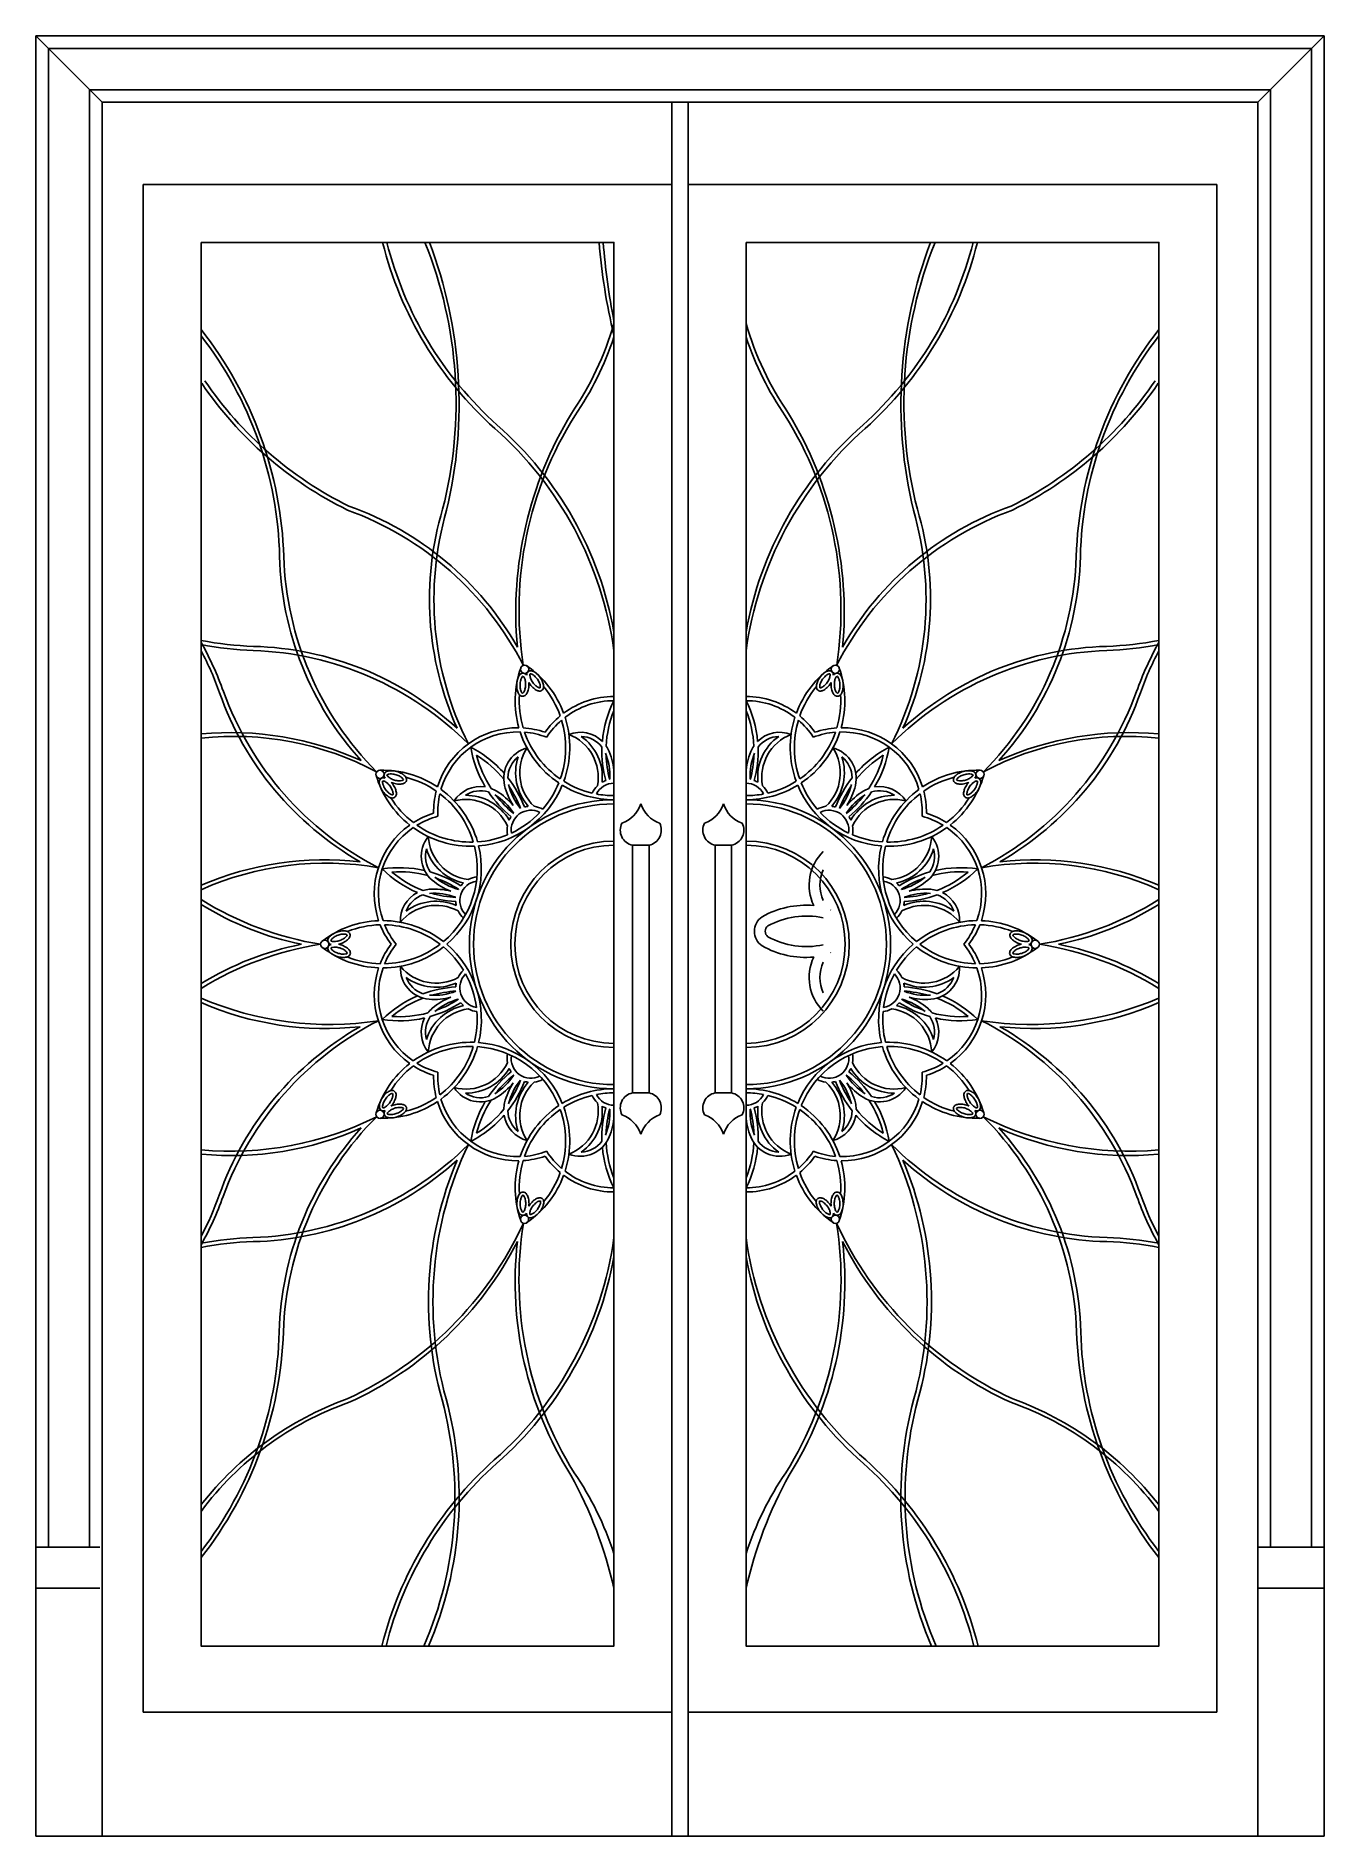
# Model space of a CAD drawing. Header units: metres. Extents: x -2354 to -794, y -1 to 2179.
import ezdxf

# ---------------------------------------------------------------- set-up
doc = ezdxf.new("R2010")
doc.units = ezdxf.units.M
for name, color, linetype in [('2', 2, 'Continuous'), ('3', 3, 'Continuous'), ('4', 4, 'Continuous'), ('7', 7, 'Continuous')]:
    doc.layers.add(name, color=color, linetype=linetype)

msp = doc.modelspace()

# ---------------------------------------------------------------- linework, layer by layer
at = {"layer": '2'}
msp.add_line((-2354.41, -0.96), (-794.41, -0.96), dxfattribs=at)
at = {"layer": '3'}
for p, q in [((-2274.41, 2099.04), (-2354.41, 2179.04)), ((-794.41, 2179.04), (-874.41, 2099.04)), ((-2354.41, 349.04), (-2276.91, 349.04)), ((-874.41, 349.04), (-794.41, 349.04))]:
    msp.add_line(p, q, dxfattribs=at)
for points in [[(-2339.41, 349.04), (-2339.41, 2164.04), (-809.41, 2164.04), (-809.41, 349.04)], [(-2289.41, 349.04), (-2289.41, 2114.04), (-859.41, 2114.04), (-859.41, 349.04)], [(-1392.15, 1120.8), (-1391.62, 1120.37)], [(-1392.15, 1068.61), (-1391.62, 1069.04)]]:
    msp.add_lwpolyline(points, dxfattribs=at)
for points in [[(-1934.62, 1929.04, 0.15), (-1798.77, 1703.87, -0.18), (-1654.47, 1434.26)], [(-1654.45, 1457.56, 0.17), (-1795.7, 1707.82, -0.15), (-1929.42, 1929.04)], [(-1883.36, 1929.04, -0.16), (-1861.88, 1606.06, 0.18), (-1844.43, 1340.61)], [(-1877.84, 1929.04, -0.15), (-1857.08, 1604.66, 0.19), (-1830.75, 1321.75)], [(-1672.38, 1929.04, 0.04), (-1654.41, 1816.76)], [(-1654.41, 1833.88, -0.03), (-1667.36, 1929.04)], [(-1494.37, 1457.56, -0.17), (-1353.12, 1707.82, 0.15), (-1219.41, 1929.04)], [(-1214.2, 1929.04, -0.15), (-1350.06, 1703.87, 0.18), (-1494.35, 1434.26)], [(-1270.99, 1929.04, 0.15), (-1291.74, 1604.66, -0.19), (-1318.08, 1321.75)], [(-1265.47, 1929.04, 0.16), (-1286.94, 1606.06, -0.18), (-1304.4, 1340.61)], [(-2154.41, 1823.44, -0.16), (-2054.3, 1548.71, 0.19), (-1941.83, 1287.79)], [(-2154.41, 1815.91, -0.16), (-2059.3, 1548.57, 0.18), (-1960.67, 1301.5)], [(-1654.41, 1830.9, -0.08), (-1705.99, 1721.88, 0.16), (-1771.42, 1439.02)], [(-1654.41, 1814.26, -0.07), (-1701.86, 1719.06, 0.18), (-1764.24, 1416.86)], [(-1494.41, 1830.9, 0.08), (-1442.84, 1721.88, -0.16), (-1377.41, 1439.02)], [(-1494.41, 1814.26, 0.07), (-1446.97, 1719.06, -0.18), (-1384.59, 1416.86)], [(-994.41, 1823.44, 0.16), (-1094.53, 1548.71, -0.19), (-1207, 1287.79)], [(-994.41, 1815.91, 0.16), (-1089.53, 1548.57, -0.18), (-1188.16, 1301.5)], [(-2153.72, 1758.41, 0.13), (-1977.06, 1604.9, -0.19), (-1764.24, 1416.86)], [(-1771.42, 1439.02, 0.18), (-1975.37, 1609.61, -0.13), (-2149.77, 1761.47)], [(-995.1, 1758.41, -0.13), (-1171.77, 1604.9, 0.19), (-1384.59, 1416.86)], [(-1377.41, 1439.02, -0.18), (-1173.46, 1609.61, 0.13), (-999.06, 1761.47)], [(-1844.43, 1340.61, 0.18), (-2091.11, 1439.82, -0.04), (-2154.41, 1447.05)], [(-2154.41, 1444.64, -0.04), (-2127.33, 1385.15, 0.19), (-1939.73, 1171.75)], [(-2154.41, 1441.95, 0.04), (-2091.26, 1434.82, -0.19), (-1830.75, 1321.75)], [(-994.41, 1441.95, -0.04), (-1057.57, 1434.82, 0.19), (-1318.08, 1321.75)], [(-1304.4, 1340.61, -0.18), (-1057.72, 1439.82, 0.04), (-994.41, 1447.05)], [(-994.41, 1444.64, 0.04), (-1021.5, 1385.15, -0.19), (-1209.1, 1171.75)], [(-2154.41, 1434.2, -0.04), (-2132.03, 1383.46, 0.18), (-1961.88, 1178.96)], [(-994.41, 1434.2, 0.04), (-1016.79, 1383.46, -0.18), (-1186.94, 1178.96)], [(-1960.67, 1301.5, 0.13), (-2154.41, 1333.76)], [(-2154.41, 1328.67, -0.15), (-1941.83, 1287.79)], [(-994.41, 1328.67, 0.15), (-1207, 1287.79)], [(-1188.16, 1301.5, -0.13), (-994.41, 1333.76)], [(-1654.41, 1254.04, 1), (-1654.41, 904.04)], [(-1654.41, 1249.04, 1), (-1654.41, 909.04)], [(-1494.41, 1254.04, -1), (-1494.41, 904.04)], [(-1494.41, 1249.04, -1), (-1494.41, 909.04)], [(-1654.41, 1204.04, 1), (-1654.41, 954.04)], [(-1654.41, 1199.04, 1), (-1654.41, 959.04)], [(-1494.41, 1204.04, -1), (-1494.41, 954.04)], [(-1494.41, 1199.04, -1), (-1494.41, 959.04)], [(-1961.88, 1178.96, 0.13), (-2154.41, 1150.51)], [(-2154.41, 1145, -0.15), (-1939.73, 1171.75)], [(-1400.88, 998.03, -0.32), (-1412.47, 1063.48, -0.15), (-1475, 1077.03, -0.53), (-1475, 1112.38, -0.15), (-1412.47, 1125.93, -0.32), (-1400.88, 1191.38)], [(-994.41, 1145, 0.15), (-1209.1, 1171.75)], [(-1186.94, 1178.96, -0.13), (-994.41, 1150.51)], [(-1400.88, 1169.28, 0.22), (-1400.88, 1132.04)], [(-2154.41, 1133.15, 0.1), (-2009.63, 1078.98)], [(-2154.41, 1127.34, 0.09), (-2032.93, 1079)], [(-1400.88, 1078.39, -0.18), (-1467.98, 1088.12, -0.49), (-1467.98, 1101.3, -0.18), (-1400.88, 1111.02)], [(-994.41, 1133.15, -0.1), (-1139.19, 1078.98)], [(-994.41, 1127.34, -0.09), (-1115.89, 1079)], [(-2032.93, 1079, 0.09), (-2154.41, 1031.35)], [(-2154.41, 1025.56, -0.1), (-2009.63, 1078.98)], [(-994.41, 1025.56, 0.1), (-1139.19, 1078.98)], [(-1115.89, 1079, -0.09), (-994.41, 1031.35)], [(-1400.88, 1020.13, -0.22), (-1400.88, 1057.37)], [(-2154.41, 1013.85, 0.14), (-1939.73, 986.35)], [(-2154.41, 1008.34, 0.13), (-1961.9, 979.17)], [(-994.41, 1013.85, -0.14), (-1209.09, 986.35)], [(-994.41, 1008.34, -0.13), (-1186.93, 979.17)], [(-2154.41, 715.07, 0.04), (-2127.78, 773.53, -0.19), (-1939.73, 986.35)], [(-994.41, 715.07, -0.04), (-1021.05, 773.53, 0.19), (-1209.09, 986.35)], [(-1961.9, 979.17, 0.18), (-2132.48, 775.22, -0.04), (-2154.41, 725.53)], [(-1186.93, 979.17, -0.18), (-1016.34, 775.22, 0.04), (-994.41, 725.53)], [(-2154.41, 336.2, 0.16), (-2054.84, 609.69, -0.19), (-1941.76, 870.2)], [(-2154.41, 830.01, 0.14), (-1941.76, 870.2)], [(-1960.62, 856.52, 0.18), (-2059.83, 609.84, -0.16), (-2154.41, 343.75)], [(-2154.41, 824.94, 0.13), (-1960.62, 856.52)], [(-994.41, 336.2, -0.16), (-1093.99, 609.69, 0.19), (-1207.07, 870.2)], [(-994.41, 830.01, -0.14), (-1207.07, 870.2)], [(-1188.21, 856.52, -0.18), (-1088.99, 609.84, 0.16), (-994.41, 343.75)], [(-994.41, 824.94, -0.13), (-1188.21, 856.52)], [(-2154.41, 716.91, -0.04), (-2091.66, 723.86, 0.19), (-1830.74, 836.33)], [(-1879.11, 229.04, 0.17), (-1857.78, 528.62, -0.18), (-1830.74, 836.33)], [(-1269.72, 229.04, -0.17), (-1291.05, 528.62, 0.18), (-1318.09, 836.33)], [(-994.41, 716.91, 0.04), (-1057.16, 723.86, -0.19), (-1318.09, 836.33)], [(-2154.41, 711.82, -0.04), (-2091.52, 718.86, 0.18), (-1844.45, 817.49)], [(-1844.45, 817.49, 0.17), (-1862.58, 527.22, -0.17), (-1884.64, 229.04)], [(-1304.38, 817.49, -0.17), (-1286.25, 527.22, 0.17), (-1264.19, 229.04)], [(-994.41, 711.82, 0.04), (-1057.31, 718.86, -0.18), (-1304.38, 817.49)], [(-2154.41, 400.39, -0.14), (-1977.53, 528.59, 0.18), (-1764.13, 741.19)], [(-1935.68, 229.04, -0.15), (-1799.34, 454.46, 0.18), (-1654.35, 723.82)], [(-1654.41, 341.32, 0.07), (-1702.48, 438.96, -0.18), (-1764.13, 741.19)], [(-1213.15, 229.04, 0.15), (-1349.49, 454.46, -0.18), (-1494.47, 723.82)], [(-1494.41, 341.32, -0.07), (-1446.34, 438.96, 0.18), (-1384.7, 741.19)], [(-994.41, 400.39, 0.14), (-1171.3, 528.59, -0.18), (-1384.7, 741.19)], [(-2154.41, 392.14, -0.15), (-1975.84, 523.88, 0.17), (-1771.35, 719.03)], [(-1930.47, 229.04, -0.15), (-1796.28, 450.5, 0.17), (-1654.37, 700.52)], [(-1771.35, 719.03, 0.17), (-1706.62, 436.15, -0.07), (-1654.41, 299.2)], [(-1218.36, 229.04, 0.15), (-1352.54, 450.5, -0.17), (-1494.45, 700.52)], [(-1377.48, 719.03, -0.17), (-1442.21, 436.15, 0.07), (-1494.41, 299.2)], [(-994.41, 392.14, 0.15), (-1172.98, 523.88, -0.17), (-1377.48, 719.03)], [(-1654.41, 500.94), (-1654.41, 500.94, -4.59)]]:
    msp.add_lwpolyline(points, format="xyb", dxfattribs=at)
for centre in [(-1762.57, 1412.14), (-1386.26, 1412.14), (-1937.79, 1284.84), (-1211.04, 1284.84), (-2004.63, 1078.97), (-1144.19, 1078.97), (-1937.7, 873.13), (-1211.12, 873.13), (-1762.71, 745.98), (-1386.12, 745.98)]:
    msp.add_circle(centre, 5, dxfattribs=at)
for centre, radius, start, end in [((-1654.41, 1373.74), 119.7, 160.56, 195.75), ((-1745.06, 1392.8), 27.07, 164.85, 178.35), ((-1754.72, 1395.41), 17.06, 148.26, 164.85), ((-1760.75, 1399.14), 9.97, 138.85, 148.26), ((-1764.49, 1402.41), 5, 29.56, 138.85), ((-1745.06, 1392.8), 23.11, 164.85, 178.35), ((-1754.72, 1395.41), 13.1, 148.26, 164.85), ((-1760.75, 1399.14), 6.01, 128, 148.26), ((-1768.42, 1399.36), 6.01, 28.44, 48.7), ((-1774.65, 1395.99), 13.1, 11.85, 28.44), ((-1784.45, 1393.93), 23.11, 358.35, 11.85), ((-1755.17, 1405.38), 5, 75.06, 185.78), ((-1827.63, 1317.45), 119.7, 20.25, 55.44), ((-1733.88, 1409.48), 27.07, 209.34, 215.56), ((-1784.45, 1393.93), 27.07, 358.35, 4.84), ((-1750.21, 1405.04), 6.01, 165.21, 185.47), ((-1743.15, 1405.72), 13.1, 185.47, 202.07), ((-1756.45, 1400.58), 6.01, 65.65, 85.91), ((-1733.88, 1409.48), 23.11, 202.07, 215.56), ((-1759.37, 1394.12), 13.1, 49.06, 65.65), ((-1756.45, 1400.58), 9.97, 65.65, 75.06), ((-1733.88, 1409.48), 23.11, 215.56, 229.06), ((-1759.37, 1394.12), 17.06, 49.06, 65.65), ((-1765.93, 1386.56), 23.11, 35.56, 49.06), ((-1765.93, 1386.56), 27.07, 35.56, 49.06), ((-1765.93, 1386.56), 23.11, 22.07, 35.56), ((-1756.65, 1390.32), 13.1, 5.47, 22.07), ((-1765.93, 1386.56), 27.07, 22.07, 35.56), ((-1756.65, 1390.32), 17.06, 5.47, 22.07), ((-1321.2, 1317.45), 119.7, 124.56, 159.75), ((-1392.17, 1390.32), 17.06, 157.93, 174.53), ((-1382.9, 1386.56), 27.07, 144.44, 157.93), ((-1392.17, 1390.32), 13.1, 157.93, 174.53), ((-1382.9, 1386.56), 27.07, 130.94, 144.44), ((-1382.9, 1386.56), 23.11, 144.44, 157.93), ((-1382.9, 1386.56), 23.11, 130.94, 144.44), ((-1389.45, 1394.12), 17.06, 114.35, 130.94), ((-1414.95, 1409.48), 23.11, 310.94, 324.44), ((-1389.45, 1394.12), 13.1, 114.35, 130.94), ((-1392.38, 1400.58), 9.97, 104.94, 114.35), ((-1414.95, 1409.48), 23.11, 324.44, 337.93), ((-1393.66, 1405.38), 5, 354.22, 104.94), ((-1392.38, 1400.58), 6.01, 94.09, 114.35), ((-1405.68, 1405.72), 13.1, 337.93, 354.53), ((-1414.95, 1409.48), 27.07, 324.44, 330.66), ((-1398.62, 1405.04), 6.01, 354.53, 14.79), ((-1364.38, 1393.93), 27.07, 175.16, 181.65), ((-1384.34, 1402.41), 5, 41.15, 150.44), ((-1364.38, 1393.93), 23.11, 168.15, 181.65), ((-1374.18, 1395.99), 13.1, 151.56, 168.15), ((-1380.41, 1399.36), 6.01, 131.3, 151.56), ((-1388.08, 1399.14), 6.01, 31.74, 52), ((-1394.11, 1395.41), 13.1, 15.15, 31.74), ((-1494.41, 1373.74), 119.7, 344.25, 19.44), ((-1403.77, 1392.8), 23.11, 1.65, 15.15), ((-1388.08, 1399.14), 9.97, 31.74, 41.15), ((-1394.11, 1395.41), 17.06, 15.15, 31.74), ((-1403.77, 1392.8), 27.07, 1.65, 15.15), ((-1745.06, 1392.8), 27.07, 178.35, 191.85), ((-1754.85, 1390.74), 17.06, 191.85, 208.44), ((-1761.09, 1387.37), 9.97, 208.44, 217.85), ((-1654.41, 1373.74), 114.7, 176.09, 196.55), ((-1765.01, 1384.32), 5, 217.85, 318.85), ((-1745.06, 1392.8), 23.11, 178.35, 191.85), ((-1754.85, 1390.74), 13.1, 191.85, 208.44), ((-1761.09, 1387.37), 6.01, 208.44, 228.7), ((-1768.75, 1387.59), 6.01, 308, 328.26), ((-1774.78, 1391.32), 13.1, 328.26, 344.85), ((-1784.45, 1393.93), 23.11, 344.85, 358.35), ((-1768.75, 1387.59), 9.97, 318.85, 328.26), ((-1774.78, 1391.32), 17.06, 328.26, 344.85), ((-1784.45, 1393.93), 27.07, 344.85, 358.35), ((-1733.88, 1409.48), 27.07, 215.56, 229.06), ((-1740.43, 1401.92), 17.06, 229.06, 245.65), ((-1740.43, 1401.92), 13.1, 229.06, 245.65), ((-1743.36, 1395.46), 9.97, 245.65, 255.06), ((-1744.64, 1390.66), 5, 255.06, 356.06), ((-1743.36, 1395.46), 6.01, 245.65, 265.91), ((-1749.6, 1391), 6.01, 345.21, 5.47), ((-1749.6, 1391), 9.97, 356.06, 5.47), ((-1827.63, 1317.45), 114.7, 19.45, 39.7), ((-1654.41, 1276.89), 102.15, 90, 126.61), ((-1654.41, 1276.89), 97.15, 90, 127.55), ((-1532.04, 1312.49), 136.98, 153.3, 174.88), ((-1494.41, 1276.89), 102.15, 53.39, 90), ((-1494.41, 1276.89), 97.15, 52.45, 90), ((-1616.78, 1312.49), 136.98, 5.12, 26.7), ((-1321.2, 1317.45), 114.7, 140.3, 160.55), ((-1399.23, 1391), 9.97, 174.53, 183.94), ((-1404.19, 1390.66), 5, 183.94, 284.94), ((-1399.23, 1391), 6.01, 174.53, 194.79), ((-1405.47, 1395.46), 6.01, 274.09, 294.35), ((-1408.39, 1401.92), 13.1, 294.35, 310.94), ((-1405.47, 1395.46), 9.97, 284.94, 294.35), ((-1408.39, 1401.92), 17.06, 294.35, 310.94), ((-1414.95, 1409.48), 27.07, 310.94, 324.44), ((-1364.38, 1393.93), 27.07, 181.65, 195.15), ((-1374.04, 1391.32), 17.06, 195.15, 211.74), ((-1380.07, 1387.59), 9.97, 211.74, 221.15), ((-1383.81, 1384.32), 5, 221.15, 322.15), ((-1364.38, 1393.93), 23.11, 181.65, 195.15), ((-1374.04, 1391.32), 13.1, 195.15, 211.74), ((-1380.07, 1387.59), 6.01, 211.74, 232), ((-1494.41, 1373.74), 114.7, 343.45, 3.91), ((-1387.74, 1387.37), 6.01, 311.3, 331.56), ((-1393.97, 1390.74), 13.1, 331.56, 348.15), ((-1403.77, 1392.8), 23.11, 348.15, 1.65), ((-1387.74, 1387.37), 9.97, 322.15, 331.56), ((-1393.97, 1390.74), 17.06, 331.56, 348.15), ((-1403.77, 1392.8), 27.07, 348.15, 1.65), ((-1654.41, 1276.89), 102.15, 129.56, 144.76), ((-1827.63, 1317.45), 119.7, 339.97, 17.73), ((-1532.04, 1312.49), 131.98, 158, 177.12), ((-1616.78, 1312.49), 131.98, 2.88, 22), ((-1321.2, 1317.45), 119.7, 162.27, 200.03), ((-1494.41, 1276.89), 102.15, 35.24, 50.44), ((-1770.71, 1239.1), 102.15, 89.39, 162.61), ((-1770.71, 1239.1), 97.15, 88.45, 163.55), ((-1654.41, 1373.74), 119.7, 198.27, 236.03), ((-1770.71, 1239.1), 102.15, 71.24, 86.44), ((-1770.71, 1239.1), 97.15, 69, 85.27), ((-1654.41, 1373.74), 114.7, 199.25, 235.44), ((-1654.41, 1276.89), 97.15, 130.73, 147), ((-1827.63, 1317.45), 114.7, 340.56, 16.75), ((-1695.31, 1297.78), 38.02, 45.1, 111.07), ((-1729.19, 1281.31), 55.73, 349.36, 68.74), ((-1729.19, 1281.31), 60.73, 354.26, 54.52), ((-1695.31, 1297.78), 33.02, 36.94, 87.61), ((-1419.64, 1281.31), 60.73, 125.48, 185.74), ((-1453.51, 1297.78), 38.02, 68.93, 134.9), ((-1453.51, 1297.78), 33.02, 92.39, 143.06), ((-1419.64, 1281.31), 55.73, 111.26, 190.64), ((-1321.2, 1317.45), 114.7, 163.25, 199.44), ((-1494.41, 1276.89), 97.15, 33, 49.27), ((-1494.41, 1373.74), 114.7, 304.56, 340.75), ((-1494.41, 1373.74), 119.7, 303.97, 341.73), ((-1378.12, 1239.1), 97.15, 94.73, 111), ((-1378.12, 1239.1), 102.15, 93.56, 108.76), ((-1378.12, 1239.1), 97.15, 16.45, 91.55), ((-1378.12, 1239.1), 102.15, 17.39, 90.61), ((-1692.63, 1339.83), 136.98, 189.3, 210.88), ((-1890.63, 1195.98), 136.98, 41.12, 62.7), ((-1749.89, 1280.04), 38.02, 104.93, 193.46), ((-1712.81, 1286.63), 55.73, 147.26, 226.64), ((-1532.04, 1312.49), 136.98, 177.85, 194.9), ((-1731.3, 1282.84), 71.98, 357.17, 22.54), ((-1532.04, 1312.49), 131.98, 181.84, 194.9), ((-1695.31, 1297.78), 38.02, 22.54, 34.16), ((-1731.3, 1282.84), 76.98, 2.83, 22.54), ((-1417.53, 1282.84), 76.98, 157.46, 177.17), ((-1417.53, 1282.84), 71.98, 157.46, 182.83), ((-1616.78, 1312.49), 131.98, 345.1, 358.16), ((-1453.51, 1297.78), 38.02, 145.84, 157.46), ((-1616.78, 1312.49), 136.98, 345.1, 2.15), ((-1436.02, 1286.63), 55.73, 313.36, 32.74), ((-1398.93, 1280.04), 38.02, 346.54, 75.07), ((-1258.2, 1195.98), 136.98, 117.3, 138.88), ((-1456.2, 1339.83), 136.98, 329.12, 350.7), ((-1934.69, 1170.11), 119.7, 56.25, 91.44), ((-1927.94, 1283.66), 5, 113.15, 222.44), ((-1925.99, 1279.09), 9.97, 103.74, 113.15), ((-1924.3, 1272.2), 17.06, 87.15, 103.74), ((-1924.8, 1262.2), 27.07, 73.65, 87.15), ((-1924.8, 1262.2), 27.07, 60.15, 73.65), ((-1890.63, 1195.98), 131.98, 38.88, 58), ((-1692.63, 1339.83), 131.98, 194, 213.12), ((-1749.89, 1280.04), 33.02, 128.39, 179.06), ((-1712.81, 1286.63), 60.73, 161.48, 221.74), ((-1436.02, 1286.63), 60.73, 318.26, 18.52), ((-1398.93, 1280.04), 33.02, 0.94, 51.61), ((-1258.2, 1195.98), 131.98, 122, 141.12), ((-1456.2, 1339.83), 131.98, 326.88, 346), ((-1214.14, 1170.11), 119.7, 88.56, 123.75), ((-1224.02, 1262.2), 27.07, 106.35, 119.85), ((-1224.02, 1262.2), 27.07, 92.85, 106.35), ((-1224.52, 1272.2), 17.06, 76.26, 92.85), ((-1222.84, 1279.09), 9.97, 66.85, 76.26), ((-1220.88, 1283.66), 5, 317.56, 66.85), ((-1827.63, 1317.45), 119.7, 196.56, 231.75), ((-1928.68, 1275.44), 9.97, 176.94, 186.35), ((-1933.65, 1275.71), 5, 66.22, 176.94), ((-1921.64, 1276.23), 17.06, 186.35, 202.94), ((-1912.42, 1280.13), 27.07, 202.94, 216.44), ((-1928.68, 1275.44), 6.01, 166.09, 186.35), ((-1921.64, 1276.23), 13.1, 186.35, 202.94), ((-1934.86, 1270.89), 6.01, 66.53, 86.79), ((-1912.42, 1280.13), 23.11, 202.94, 216.44), ((-1937.68, 1264.38), 13.1, 49.93, 66.53), ((-1912.42, 1280.13), 23.11, 216.44, 229.93), ((-1925.99, 1279.09), 6.01, 103.74, 124), ((-1923.83, 1286.45), 6.01, 203.3, 223.56), ((-1944.12, 1256.72), 23.11, 36.44, 49.93), ((-1918.69, 1291.33), 13.1, 223.56, 240.15), ((-1924.3, 1272.2), 13.1, 87.15, 103.74), ((-1944.12, 1256.72), 23.11, 22.94, 36.44), ((-1913.71, 1300.01), 23.11, 240.15, 253.65), ((-1913.71, 1300.01), 27.07, 247.16, 253.65), ((-1944.12, 1256.72), 27.07, 36.44, 42.66), ((-1924.8, 1262.2), 23.11, 73.65, 87.15), ((-1934.9, 1260.63), 13.1, 6.35, 22.94), ((-1944.12, 1256.72), 27.07, 22.94, 36.44), ((-1913.71, 1300.01), 27.07, 253.65, 267.15), ((-1913.71, 1300.01), 23.11, 253.65, 267.15), ((-1934.9, 1260.63), 17.06, 6.35, 22.94), ((-1924.8, 1262.2), 23.11, 60.15, 73.65), ((-1914.21, 1290.02), 17.06, 267.15, 283.74), ((-1914.21, 1290.02), 13.1, 267.15, 283.74), ((-1919.82, 1270.88), 13.1, 43.56, 60.15), ((-1919.82, 1270.88), 17.06, 43.56, 60.15), ((-1912.52, 1283.13), 6.01, 283.74, 304), ((-1914.68, 1275.77), 6.01, 23.3, 43.56), ((-1912.52, 1283.13), 9.97, 283.74, 293.15), ((-1910.57, 1278.56), 5, 293.15, 34.15), ((-1914.68, 1275.77), 9.97, 34.15, 43.56), ((-1934.69, 1170.11), 114.7, 55.45, 75.7), ((-1770.71, 1239.1), 102.15, 165.56, 180.76), ((-1934.69, 1170.11), 119.7, 15.97, 53.73), ((-1816.07, 1231.96), 38.02, 81.1, 147.07), ((-1816.07, 1231.96), 33.02, 72.94, 123.61), ((-1827.63, 1317.45), 119.7, 274.46, 337.54), ((-1816.07, 1231.96), 38.02, 58.54, 70.16), ((-1712, 1289.11), 76.98, 193.46, 213.17), ((-1890.63, 1195.98), 136.98, 21.1, 38.15), ((-1712, 1289.11), 71.98, 193.46, 219.38), ((-1890.63, 1195.98), 131.98, 21.1, 34.16), ((-1827.63, 1317.45), 114.7, 319.28, 337.99), ((-1654.41, 1373.74), 119.7, 238.46, 270), ((-1654.41, 1373.74), 114.7, 238.01, 256.72), ((-1654.41, 1250.09), 28.95, 133.69, 155.47), ((-1654.41, 1250.09), 23.95, 90, 152.8), ((-1654.41, 1250.09), 28.95, 110.21, 119.7), ((-1494.41, 1250.09), 23.95, 27.2, 90), ((-1494.41, 1373.74), 119.7, 270, 301.54), ((-1494.41, 1250.09), 28.95, 60.3, 69.79), ((-1494.41, 1250.09), 28.95, 24.53, 46.31), ((-1494.41, 1373.74), 114.7, 283.28, 301.99), ((-1321.2, 1317.45), 119.7, 202.46, 265.54), ((-1321.2, 1317.45), 114.7, 202.01, 220.72), ((-1258.2, 1195.98), 136.98, 141.85, 158.9), ((-1258.2, 1195.98), 131.98, 145.84, 158.9), ((-1436.83, 1289.11), 71.98, 320.62, 346.54), ((-1436.83, 1289.11), 76.98, 326.83, 346.54), ((-1332.76, 1231.96), 38.02, 109.84, 121.46), ((-1332.76, 1231.96), 33.02, 56.39, 107.06), ((-1332.76, 1231.96), 38.02, 32.93, 98.9), ((-1214.14, 1170.11), 119.7, 126.27, 164.03), ((-1378.12, 1239.1), 102.15, 359.24, 14.44), ((-1214.14, 1170.11), 114.7, 104.3, 124.55), ((-1321.2, 1317.45), 119.7, 308.25, 343.44), ((-1238.26, 1278.56), 5, 145.85, 246.85), ((-1234.14, 1275.77), 9.97, 136.44, 145.85), ((-1229.01, 1270.88), 17.06, 119.85, 136.44), ((-1236.3, 1283.13), 9.97, 246.85, 256.26), ((-1234.14, 1275.77), 6.01, 136.44, 156.7), ((-1236.3, 1283.13), 6.01, 236, 256.26), ((-1234.62, 1290.02), 17.06, 256.26, 272.85), ((-1229.01, 1270.88), 13.1, 119.85, 136.44), ((-1234.62, 1290.02), 13.1, 256.26, 272.85), ((-1224.02, 1262.2), 23.11, 106.35, 119.85), ((-1235.12, 1300.01), 23.11, 272.85, 286.35), ((-1235.12, 1300.01), 27.07, 272.85, 286.35), ((-1213.92, 1260.63), 17.06, 157.06, 173.65), ((-1224.02, 1262.2), 23.11, 92.85, 106.35), ((-1204.7, 1256.72), 27.07, 143.56, 157.06), ((-1235.12, 1300.01), 23.11, 286.35, 299.85), ((-1235.12, 1300.01), 27.07, 286.35, 292.84), ((-1213.92, 1260.63), 13.1, 157.06, 173.65), ((-1204.7, 1256.72), 27.07, 137.34, 143.56), ((-1204.7, 1256.72), 23.11, 143.56, 157.06), ((-1224.52, 1272.2), 13.1, 76.26, 92.85), ((-1230.14, 1291.33), 13.1, 299.85, 316.44), ((-1204.7, 1256.72), 23.11, 130.07, 143.56), ((-1236.41, 1280.13), 23.11, 310.07, 323.56), ((-1222.84, 1279.09), 6.01, 56, 76.26), ((-1225, 1286.45), 6.01, 316.44, 336.7), ((-1211.15, 1264.38), 13.1, 113.47, 130.07), ((-1236.41, 1280.13), 23.11, 323.56, 337.06), ((-1215.18, 1275.71), 5, 3.06, 113.78), ((-1213.97, 1270.89), 6.01, 93.21, 113.47), ((-1227.19, 1276.23), 13.1, 337.06, 353.65), ((-1236.41, 1280.13), 27.07, 323.56, 337.06), ((-1220.14, 1275.44), 6.01, 353.65, 13.91), ((-1227.19, 1276.23), 17.06, 337.06, 353.65), ((-1220.14, 1275.44), 9.97, 353.65, 3.06), ((-1912.42, 1280.13), 27.07, 216.44, 229.93), ((-1918.86, 1272.47), 17.06, 229.93, 246.53), ((-1918.86, 1272.47), 13.1, 229.93, 246.53), ((-1921.69, 1265.97), 9.97, 246.53, 255.94), ((-1827.63, 1317.45), 114.7, 212.11, 232.55), ((-1922.9, 1261.14), 5, 255.94, 356.94), ((-1921.69, 1265.97), 6.01, 246.53, 266.79), ((-1927.86, 1261.41), 6.01, 346.09, 6.35), ((-1927.86, 1261.41), 9.97, 356.94, 6.35), ((-1770.71, 1239.1), 97.15, 166.73, 183), ((-1934.69, 1170.11), 114.7, 16.56, 52.75), ((-1833.8, 1198.73), 55.73, 25.36, 104.74), ((-1833.8, 1198.73), 60.73, 30.26, 90.52), ((-1692.63, 1339.83), 136.98, 213.85, 230.9), ((-1836.41, 1198.72), 71.98, 33.17, 58.54), ((-1692.63, 1339.83), 131.98, 217.84, 230.9), ((-1836.41, 1198.72), 76.98, 38.83, 58.54), ((-1754.95, 1217.42), 28.95, 115.7, 115.99), ((-1754.95, 1217.42), 28.95, 96.3, 105.79), ((-1754.95, 1217.42), 28.95, 60.53, 82.31), ((-1654.41, 1373.74), 114.7, 259.3, 270), ((-1494.41, 1373.74), 114.7, 270, 280.7), ((-1393.87, 1217.42), 28.95, 97.69, 119.47), ((-1393.87, 1217.42), 28.95, 74.21, 83.7), ((-1393.87, 1217.42), 28.95, 64.01, 64.3), ((-1456.2, 1339.83), 131.98, 309.1, 322.16), ((-1312.42, 1198.72), 71.98, 121.46, 146.83), ((-1312.42, 1198.72), 76.98, 121.46, 141.17), ((-1456.2, 1339.83), 136.98, 309.1, 326.15), ((-1315.03, 1198.73), 60.73, 89.48, 149.74), ((-1315.03, 1198.73), 55.73, 75.26, 154.64), ((-1214.14, 1170.11), 114.7, 127.25, 163.44), ((-1378.12, 1239.1), 97.15, 357, 13.27), ((-1321.2, 1317.45), 114.7, 307.45, 327.89), ((-1220.97, 1261.41), 9.97, 173.65, 183.06), ((-1225.93, 1261.14), 5, 183.06, 284.06), ((-1220.97, 1261.41), 6.01, 173.65, 193.91), ((-1227.14, 1265.97), 6.01, 273.21, 293.47), ((-1229.96, 1272.47), 13.1, 293.47, 310.07), ((-1227.14, 1265.97), 9.97, 284.06, 293.47), ((-1229.96, 1272.47), 17.06, 293.47, 310.07), ((-1236.41, 1280.13), 27.07, 310.07, 323.56), ((-1842.58, 1140.18), 102.15, 125.39, 198.61), ((-1842.58, 1140.18), 102.15, 107.24, 122.44), ((-1842.58, 1140.18), 97.15, 105, 121.27), ((-1827.63, 1317.45), 114.7, 235.25, 271.44), ((-1754.95, 1217.42), 28.95, 169.69, 191.47), ((-1754.95, 1217.42), 28.95, 146.21, 155.7), ((-1754.95, 1217.42), 23.95, 63.2, 188.8), ((-1827.63, 1317.45), 114.7, 295.3, 316.7), ((-1321.2, 1317.45), 114.7, 223.3, 244.7), ((-1393.87, 1217.42), 23.95, 351.2, 116.8), ((-1393.87, 1217.42), 28.95, 24.3, 33.79), ((-1393.87, 1217.42), 28.95, 348.53, 10.31), ((-1321.2, 1317.45), 114.7, 268.56, 304.75), ((-1306.25, 1140.18), 97.15, 58.73, 75), ((-1306.25, 1140.18), 102.15, 57.56, 72.76), ((-1306.25, 1140.18), 102.15, 341.39, 54.61), ((-1842.58, 1140.18), 97.15, 124.45, 199.55), ((-1827.63, 1317.45), 119.7, 234.27, 272.03), ((-1849.8, 1185.53), 38.02, 140.93, 229.46), ((-1823.68, 1212.66), 55.73, 183.26, 262.64), ((-1827.63, 1317.45), 114.7, 274.01, 292.72), ((-1321.2, 1317.45), 114.7, 247.28, 265.99), ((-1321.2, 1317.45), 119.7, 267.97, 305.73), ((-1325.15, 1212.66), 55.73, 277.36, 356.74), ((-1299.02, 1185.53), 38.02, 310.54, 39.07), ((-1306.25, 1140.18), 97.15, 340.45, 55.55), ((-1849.8, 1185.53), 33.02, 164.39, 215.06), ((-1823.68, 1212.66), 60.73, 197.48, 257.74), ((-1934.69, 1170.11), 114.7, 310.01, 13.99), ((-1934.69, 1170.11), 119.7, 310.46, 13.54), ((-1214.14, 1170.11), 119.7, 166.46, 229.54), ((-1214.14, 1170.11), 114.7, 166.01, 229.99), ((-1325.15, 1212.66), 60.73, 282.26, 342.52), ((-1299.02, 1185.53), 33.02, 324.94, 15.61), ((-1914.25, 1034.8), 136.98, 77.12, 98.7), ((-1838.62, 1267.56), 136.98, 225.3, 246.88), ((-1914.25, 1034.8), 131.98, 74.88, 94), ((-1838.62, 1267.56), 131.98, 230, 249.12), ((-1914.25, 1034.8), 136.98, 57.1, 74.15), ((-1824.48, 1215.14), 76.98, 229.46, 249.17), ((-1824.48, 1215.14), 71.98, 229.46, 255.38), ((-1914.25, 1034.8), 131.98, 57.1, 70.16), ((-1817.09, 1131.9), 23.95, 99.2, 224.8), ((-1817.09, 1131.9), 28.95, 96.53, 118.31), ((-1331.74, 1131.9), 28.95, 61.69, 83.47), ((-1331.74, 1131.9), 23.95, 315.2, 80.8), ((-1234.58, 1034.8), 136.98, 105.85, 122.9), ((-1234.58, 1034.8), 131.98, 109.84, 122.9), ((-1324.35, 1215.14), 71.98, 284.62, 310.54), ((-1324.35, 1215.14), 76.98, 290.83, 310.54), ((-1234.58, 1034.8), 131.98, 86, 105.12), ((-1234.58, 1034.8), 136.98, 81.3, 102.88), ((-1310.21, 1267.56), 131.98, 290.88, 310), ((-1310.21, 1267.56), 136.98, 293.12, 314.7), ((-1875.08, 1107.74), 38.02, 117.1, 183.07), ((-1875.08, 1107.74), 33.02, 108.94, 159.61), ((-1838.62, 1267.56), 136.98, 249.85, 266.9), ((-1875.08, 1107.74), 38.02, 94.54, 106.16), ((-1872, 1068.89), 76.98, 74.83, 94.54), ((-1872, 1068.89), 71.98, 69.17, 94.54), ((-1838.62, 1267.56), 131.98, 253.84, 266.9), ((-1817.09, 1131.9), 28.95, 151.7, 151.99), ((-1817.09, 1131.9), 28.95, 132.3, 141.79), ((-1331.74, 1131.9), 28.95, 38.21, 47.7), ((-1331.74, 1131.9), 28.95, 28.01, 28.3), ((-1310.21, 1267.56), 131.98, 273.1, 286.16), ((-1310.21, 1267.56), 136.98, 273.1, 290.15), ((-1276.83, 1068.89), 71.98, 85.46, 110.83), ((-1276.83, 1068.89), 76.98, 85.46, 105.17), ((-1273.75, 1107.74), 38.02, 73.84, 85.46), ((-1273.75, 1107.74), 33.02, 20.39, 71.06), ((-1273.75, 1107.74), 38.02, 356.93, 62.9), ((-1869.89, 1070.43), 55.73, 61.36, 140.74), ((-1869.89, 1070.43), 60.73, 66.26, 126.52), ((-1817.09, 1131.9), 28.95, 182.21, 191.7), ((-1817.09, 1131.9), 28.95, 205.69, 227.47), ((-1331.74, 1131.9), 28.95, 312.53, 334.31), ((-1278.94, 1070.43), 55.73, 39.26, 118.64), ((-1278.94, 1070.43), 60.73, 53.48, 113.74), ((-1331.74, 1131.9), 28.95, 348.3, 357.79), ((-1934.69, 987.97), 119.7, 92.25, 127.44), ((-1986.3, 1076.67), 17.06, 123.15, 139.74), ((-1980.82, 1068.29), 27.07, 109.65, 123.15), ((-1980.82, 1068.29), 23.11, 109.65, 123.15), ((-1980.82, 1068.29), 27.07, 96.15, 109.65), ((-1980.82, 1068.29), 23.11, 96.15, 109.65), ((-1981.9, 1078.24), 17.06, 79.56, 96.15), ((-1981.9, 1078.24), 13.1, 79.56, 96.15), ((-1980.61, 1085.22), 6.01, 59.3, 79.56), ((-1980.61, 1085.22), 9.97, 70.15, 79.56), ((-1983.19, 1092.44), 6.01, 319.74, 340), ((-1978.92, 1089.89), 5, 329.15, 70.15), ((-1934.69, 987.97), 114.7, 91.45, 111.7), ((-1842.58, 1140.18), 102.15, 201.56, 216.76), ((-1934.69, 987.97), 119.7, 51.97, 89.73), ((-1934.69, 987.97), 114.7, 52.56, 88.75), ((-1842.58, 1140.18), 97.15, 202.73, 219), ((-1214.14, 987.97), 119.7, 90.27, 128.03), ((-1214.14, 987.97), 114.7, 91.25, 127.44), ((-1306.25, 1140.18), 97.15, 321, 337.27), ((-1306.25, 1140.18), 102.15, 323.24, 338.44), ((-1214.14, 987.97), 114.7, 68.3, 88.55), ((-1214.14, 987.97), 119.7, 52.56, 87.75), ((-1169.9, 1089.89), 5, 109.85, 210.85), ((-1168.21, 1085.22), 9.97, 100.44, 109.85), ((-1165.64, 1092.44), 6.01, 200, 220.26), ((-1168.21, 1085.22), 6.01, 100.44, 120.7), ((-1166.93, 1078.24), 17.06, 83.85, 100.44), ((-1166.93, 1078.24), 13.1, 83.85, 100.44), ((-1168, 1068.29), 23.11, 70.35, 83.85), ((-1168, 1068.29), 27.07, 70.35, 83.85), ((-1168, 1068.29), 23.11, 56.85, 70.35), ((-1168, 1068.29), 27.07, 56.85, 70.35), ((-1162.53, 1076.67), 17.06, 40.26, 56.85), ((-1934.69, 1170.11), 119.7, 232.56, 267.75), ((-1995.97, 1083.8), 5, 149.15, 258.44), ((-1995.92, 1074.02), 5, 102.22, 212.94), ((-1991.71, 1081.25), 9.97, 139.74, 149.15), ((-1991.75, 1076.72), 9.97, 212.94, 222.35), ((-1986.51, 1081.5), 17.06, 222.35, 238.94), ((-1991.71, 1081.25), 6.01, 139.74, 160), ((-1994.29, 1088.48), 6.01, 239.3, 259.56), ((-1991.75, 1076.72), 6.01, 202.09, 222.35), ((-1994.06, 1069.41), 6.01, 102.53, 122.79), ((-1986.3, 1076.67), 13.1, 123.15, 139.74), ((-1986.51, 1081.5), 13.1, 222.35, 238.94), ((-1993, 1095.45), 13.1, 259.56, 276.15), ((-1992.52, 1062.49), 13.1, 85.93, 102.53), ((-1981.34, 1090.07), 23.11, 238.94, 252.44), ((-1994.07, 1105.4), 23.11, 276.15, 289.65), ((-1993.23, 1052.5), 23.11, 72.44, 85.93), ((-1994.07, 1105.4), 27.07, 283.16, 289.65), ((-1993.23, 1052.5), 27.07, 72.44, 78.66), ((-1994.07, 1105.4), 23.11, 289.65, 303.15), ((-1993.23, 1052.5), 23.11, 58.94, 72.44), ((-1993.23, 1052.5), 27.07, 58.94, 72.44), ((-1994.07, 1105.4), 27.07, 289.65, 303.15), ((-1988.6, 1097.02), 13.1, 303.15, 319.74), ((-1988.07, 1061.08), 13.1, 42.35, 58.94), ((-1988.6, 1097.02), 17.06, 303.15, 319.74), ((-1988.07, 1061.08), 17.06, 42.35, 58.94), ((-1982.83, 1065.85), 6.01, 22.09, 42.35), ((-1978.66, 1068.56), 5, 291.94, 32.94), ((-1983.19, 1092.44), 9.97, 319.74, 329.15), ((-1982.83, 1065.85), 9.97, 32.94, 42.35), ((-1842.58, 1017.9), 102.15, 143.24, 158.44), ((-1934.69, 1170.11), 119.7, 270.27, 308.03), ((-1934.69, 1170.11), 114.7, 271.25, 307.44), ((-1842.58, 1017.9), 97.15, 141, 157.27), ((-1934.69, 987.97), 114.7, 31.28, 49.99), ((-1934.69, 987.97), 119.7, 346.47, 49.54), ((-1214.14, 987.97), 119.7, 130.46, 193.53), ((-1214.14, 987.97), 114.7, 130.01, 148.72), ((-1214.14, 1170.11), 119.7, 231.97, 269.73), ((-1214.14, 1170.11), 114.7, 232.56, 268.75), ((-1306.25, 1017.9), 97.15, 22.73, 39), ((-1306.25, 1017.9), 102.15, 21.56, 36.76), ((-1214.14, 1170.11), 119.7, 272.25, 307.44), ((-1170.17, 1068.56), 5, 147.06, 248.06), ((-1166, 1065.85), 9.97, 137.65, 147.06), ((-1165.64, 1092.44), 9.97, 210.85, 220.26), ((-1160.76, 1061.08), 17.06, 121.06, 137.65), ((-1160.23, 1097.02), 17.06, 220.26, 236.85), ((-1166, 1065.85), 6.01, 137.65, 157.91), ((-1160.76, 1061.08), 13.1, 121.06, 137.65), ((-1160.23, 1097.02), 13.1, 220.26, 236.85), ((-1155.59, 1052.5), 27.07, 107.56, 121.06), ((-1154.75, 1105.4), 27.07, 236.85, 250.35), ((-1155.59, 1052.5), 23.11, 107.56, 121.06), ((-1154.75, 1105.4), 23.11, 236.85, 250.35), ((-1154.75, 1105.4), 27.07, 250.35, 256.84), ((-1155.59, 1052.5), 27.07, 101.34, 107.56), ((-1155.59, 1052.5), 23.11, 94.07, 107.56), ((-1154.75, 1105.4), 23.11, 250.35, 263.85), ((-1167.48, 1090.07), 23.11, 287.56, 301.06), ((-1155.83, 1095.45), 13.1, 263.85, 280.44), ((-1156.3, 1062.49), 13.1, 77.47, 94.07), ((-1162.32, 1081.5), 13.1, 301.06, 317.65), ((-1162.53, 1076.67), 13.1, 40.26, 56.85), ((-1162.32, 1081.5), 17.06, 301.06, 317.65), ((-1154.77, 1069.41), 6.01, 57.21, 77.47), ((-1154.54, 1088.48), 6.01, 280.44, 300.7), ((-1157.08, 1076.72), 6.01, 317.65, 337.91), ((-1157.12, 1081.25), 6.01, 20, 40.26), ((-1152.85, 1083.8), 5, 281.56, 30.85), ((-1152.91, 1074.02), 5, 327.06, 77.78), ((-1157.08, 1076.72), 9.97, 317.65, 327.06), ((-1157.12, 1081.25), 9.97, 30.85, 40.26), ((-1981.34, 1090.07), 27.07, 238.94, 252.44), ((-1981.34, 1090.07), 27.07, 252.44, 265.93), ((-1981.34, 1090.07), 23.11, 252.44, 265.93), ((-1982.05, 1080.09), 17.06, 265.93, 282.53), ((-1982.05, 1080.09), 13.1, 265.93, 282.53), ((-1980.51, 1073.17), 6.01, 282.53, 302.79), ((-1980.51, 1073.17), 9.97, 282.53, 291.94), ((-1934.69, 1170.11), 114.7, 248.11, 268.55), ((-1842.58, 1017.9), 102.15, 161.39, 234.6), ((-1842.58, 1017.9), 97.15, 160.45, 235.54), ((-1875.08, 1050.35), 38.02, 176.93, 265.46), ((-1869.89, 1087.65), 55.73, 219.26, 298.64), ((-1817.09, 1026.18), 28.95, 132.53, 154.31), ((-1331.74, 1026.18), 28.95, 25.69, 47.47), ((-1278.94, 1087.65), 55.73, 241.36, 320.74), ((-1273.75, 1050.35), 38.02, 274.54, 3.07), ((-1306.25, 1017.9), 97.15, 304.46, 19.55), ((-1306.25, 1017.9), 102.15, 305.4, 18.61), ((-1214.14, 1170.11), 114.7, 271.45, 291.89), ((-1168.31, 1073.17), 9.97, 248.06, 257.47), ((-1168.31, 1073.17), 6.01, 237.21, 257.47), ((-1166.77, 1080.09), 17.06, 257.47, 274.07), ((-1166.77, 1080.09), 13.1, 257.47, 274.07), ((-1167.48, 1090.07), 23.11, 274.07, 287.56), ((-1167.48, 1090.07), 27.07, 274.07, 287.56), ((-1167.48, 1090.07), 27.07, 287.56, 301.06), ((-1875.08, 1050.35), 33.02, 200.39, 251.06), ((-1869.89, 1087.65), 60.73, 233.48, 293.74), ((-1838.62, 890.52), 136.98, 93.1, 110.15), ((-1817.09, 1026.18), 28.95, 168.3, 177.79), ((-1817.09, 1026.18), 23.95, 135.2, 260.8), ((-1934.69, 987.97), 114.7, 7.3, 28.7), ((-1331.74, 1026.18), 23.95, 279.2, 44.8), ((-1214.14, 987.97), 114.7, 151.3, 172.7), ((-1278.94, 1087.65), 60.73, 246.26, 306.52), ((-1331.74, 1026.18), 28.95, 2.21, 11.7), ((-1310.21, 890.52), 136.98, 69.85, 86.9), ((-1273.75, 1050.35), 33.02, 288.94, 339.61), ((-1838.62, 890.52), 136.98, 113.12, 134.7), ((-1838.62, 890.52), 131.98, 110.88, 130), ((-1823.68, 945.42), 60.73, 102.26, 162.52), ((-1872, 1089.19), 76.98, 265.46, 285.17), ((-1872, 1089.19), 71.98, 265.46, 291.38), ((-1914.25, 1123.28), 136.98, 285.85, 302.9), ((-1838.62, 890.52), 131.98, 93.1, 106.16), ((-1824.48, 942.94), 76.98, 110.83, 130.54), ((-1824.48, 942.94), 71.98, 105.17, 130.54), ((-1914.25, 1123.28), 131.98, 289.84, 302.9), ((-1817.09, 1026.18), 28.95, 187.7, 187.99), ((-1817.09, 1026.18), 28.95, 218.21, 227.7), ((-1331.74, 1026.18), 28.95, 312.3, 321.79), ((-1325.15, 945.42), 60.73, 17.48, 77.74), ((-1234.58, 1123.28), 136.98, 237.1, 254.15), ((-1234.58, 1123.28), 131.98, 237.1, 250.16), ((-1324.35, 942.94), 71.98, 49.46, 74.83), ((-1310.21, 890.52), 131.98, 73.84, 86.9), ((-1331.74, 1026.18), 28.95, 352.01, 352.3), ((-1276.83, 1089.19), 71.98, 248.62, 274.54), ((-1324.35, 942.94), 76.98, 49.46, 69.17), ((-1276.83, 1089.19), 76.98, 254.83, 274.54), ((-1310.21, 890.52), 131.98, 50, 69.12), ((-1310.21, 890.52), 136.98, 45.3, 66.88), ((-1914.25, 1123.28), 136.98, 261.3, 282.88), ((-1914.25, 1123.28), 131.98, 266, 285.12), ((-1849.8, 972.55), 38.02, 153.1, 219.07), ((-1849.8, 972.55), 33.02, 144.94, 195.61), ((-1849.8, 972.55), 38.02, 130.54, 142.16), ((-1823.68, 945.42), 55.73, 97.36, 176.74), ((-1817.09, 1026.18), 28.95, 241.69, 263.47), ((-1934.69, 987.97), 114.7, 346.02, 4.72), ((-1214.14, 987.97), 114.7, 175.28, 193.98), ((-1331.74, 1026.18), 28.95, 276.53, 298.31), ((-1325.15, 945.42), 55.73, 3.26, 82.64), ((-1299.02, 972.55), 38.02, 37.84, 49.46), ((-1299.02, 972.55), 33.02, 344.39, 35.06), ((-1299.02, 972.55), 38.02, 320.93, 26.9), ((-1234.58, 1123.28), 131.98, 254.88, 274), ((-1234.58, 1123.28), 136.98, 257.12, 278.7), ((-1827.65, 840.69), 119.66, 87.96, 125.75), ((-1827.65, 840.69), 119.66, 22.43, 85.52), ((-1321.18, 840.69), 119.66, 94.48, 157.57), ((-1321.18, 840.69), 119.66, 54.25, 92.04), ((-1827.63, 840.63), 114.7, 88.56, 124.75), ((-1934.69, 987.97), 114.7, 307.25, 343.44), ((-1934.69, 987.97), 119.7, 306.27, 344.03), ((-1827.63, 840.63), 114.7, 22, 85.99), ((-1754.95, 940.66), 28.95, 168.53, 190.31), ((-1754.95, 940.66), 23.95, 171.2, 296.8), ((-1321.2, 840.63), 114.7, 94.01, 158), ((-1393.87, 940.66), 23.95, 243.2, 8.8), ((-1393.87, 940.66), 28.95, 349.69, 11.47), ((-1214.14, 987.97), 119.7, 195.97, 233.73), ((-1321.2, 840.63), 114.7, 55.25, 91.44), ((-1214.14, 987.97), 114.7, 196.56, 232.75), ((-1827.65, 840.69), 119.66, 128.27, 163.47), ((-1827.63, 840.63), 114.7, 127.45, 147.7), ((-1842.58, 1017.9), 102.15, 237.56, 252.76), ((-1842.58, 1017.9), 97.15, 238.73, 255), ((-1770.71, 918.98), 102.15, 179.24, 194.44), ((-1770.71, 918.98), 97.15, 177, 193.27), ((-1833.8, 959.35), 55.73, 255.26, 334.64), ((-1833.8, 959.35), 60.73, 269.48, 329.74), ((-1692.63, 818.25), 136.98, 129.1, 146.15), ((-1836.41, 959.36), 71.98, 301.46, 327.38), ((-1692.63, 818.25), 131.98, 129.1, 142.16), ((-1754.95, 940.66), 28.95, 204.3, 213.79), ((-1754.95, 940.66), 28.95, 223.7, 223.99), ((-1312.42, 959.36), 71.98, 212.62, 238.54), ((-1393.87, 940.66), 28.95, 316.01, 316.3), ((-1456.2, 818.25), 131.98, 37.84, 50.9), ((-1393.87, 940.66), 28.95, 326.21, 335.7), ((-1456.2, 818.25), 136.98, 33.85, 50.9), ((-1315.03, 959.35), 60.73, 210.26, 270.52), ((-1315.03, 959.35), 55.73, 205.36, 284.74), ((-1378.12, 918.98), 97.15, 346.73, 3), ((-1306.25, 1017.9), 97.15, 285, 301.27), ((-1378.12, 918.98), 102.15, 345.56, 0.76), ((-1306.25, 1017.9), 102.15, 287.24, 302.44), ((-1321.2, 840.63), 114.7, 32.3, 52.55), ((-1321.18, 840.69), 119.66, 16.53, 51.73), ((-1912.17, 878.49), 27.07, 132.15, 145.65), ((-1912.17, 878.49), 23.11, 132.15, 145.65), ((-1918.88, 885.91), 17.06, 115.56, 132.15), ((-1918.88, 885.91), 13.1, 115.56, 132.15), ((-1921.94, 892.3), 9.97, 106.15, 115.56), ((-1923.33, 897.08), 5, 5.15, 106.15), ((-1921.94, 892.3), 6.01, 95.3, 115.56), ((-1935.35, 897.16), 13.1, 339.15, 355.74), ((-1928.28, 896.63), 6.01, 355.74, 16), ((-1935.35, 897.16), 17.06, 339.15, 355.74), ((-1928.28, 896.63), 9.97, 355.74, 5.15), ((-1816.07, 926.12), 38.02, 212.93, 301.46), ((-1816.07, 926.12), 33.02, 236.39, 287.06), ((-1836.41, 959.36), 76.98, 301.46, 321.17), ((-1712, 868.97), 76.98, 146.83, 166.54), ((-1890.63, 962.1), 136.98, 321.85, 338.9), ((-1712, 868.97), 71.98, 141.17, 166.54), ((-1890.63, 962.1), 131.98, 325.84, 338.9), ((-1712.81, 871.45), 60.73, 138.26, 198.52), ((-1712.81, 871.45), 55.73, 133.36, 212.74), ((-1754.95, 940.66), 28.95, 254.21, 263.7), ((-1754.95, 940.66), 28.95, 277.69, 299.47), ((-1654.39, 784.36), 119.68, 90.01, 121.57), ((-1654.41, 784.35), 114.7, 103.28, 122.01), ((-1654.41, 907.99), 28.95, 204.53, 226.31), ((-1654.41, 784.35), 114.7, 90, 100.7), ((-1654.41, 907.99), 23.95, 207.2, 270), ((-1494.43, 784.36), 119.68, 58.43, 89.99), ((-1494.41, 784.35), 114.7, 79.3, 90), ((-1494.41, 907.99), 23.95, 270, 332.8), ((-1494.41, 907.99), 28.95, 313.69, 335.47), ((-1494.41, 784.35), 114.7, 57.99, 76.72), ((-1393.87, 940.66), 28.95, 240.53, 262.31), ((-1436.02, 871.45), 55.73, 327.26, 46.64), ((-1436.02, 871.45), 60.73, 341.48, 41.74), ((-1393.87, 940.66), 28.95, 276.3, 285.79), ((-1258.2, 962.1), 136.98, 201.1, 218.15), ((-1258.2, 962.1), 131.98, 201.1, 214.16), ((-1436.83, 868.97), 71.98, 13.46, 38.83), ((-1312.42, 959.36), 76.98, 218.83, 238.54), ((-1436.83, 868.97), 76.98, 13.46, 33.17), ((-1332.76, 926.12), 38.02, 238.54, 327.07), ((-1332.76, 926.12), 33.02, 252.94, 303.61), ((-1220.55, 896.63), 9.97, 174.85, 184.26), ((-1213.48, 897.16), 17.06, 184.26, 200.85), ((-1225.5, 897.08), 5, 73.85, 174.85), ((-1220.55, 896.63), 6.01, 164, 184.26), ((-1213.48, 897.16), 13.1, 184.26, 200.85), ((-1226.88, 892.3), 6.01, 64.44, 84.7), ((-1229.94, 885.91), 13.1, 47.85, 64.44), ((-1226.88, 892.3), 9.97, 64.44, 73.85), ((-1229.94, 885.91), 17.06, 47.85, 64.44), ((-1236.66, 878.49), 23.11, 34.35, 47.85), ((-1236.66, 878.49), 27.07, 34.35, 47.85), ((-1928.59, 882.58), 9.97, 175.74, 185.15), ((-1921.52, 882.05), 17.06, 159.15, 175.74), ((-1933.54, 882.13), 5, 185.15, 294.44), ((-1934.69, 987.97), 119.7, 268.56, 303.75), ((-1912.17, 878.49), 27.07, 145.65, 159.15), ((-1928.59, 882.58), 6.01, 175.74, 196), ((-1921.52, 882.05), 13.1, 159.15, 175.74), ((-1934.92, 886.9), 6.01, 275.3, 295.56), ((-1912.17, 878.49), 23.11, 145.65, 159.15), ((-1927.74, 874.25), 5, 138.22, 248.94), ((-1937.98, 893.3), 13.1, 295.56, 312.15), ((-1944.7, 900.72), 23.11, 312.15, 325.65), ((-1925.96, 878.88), 6.01, 238.09, 258.35), ((-1923.53, 871.61), 6.01, 138.53, 158.79), ((-1918.22, 866.91), 13.1, 121.93, 138.53), ((-1924.53, 885.83), 13.1, 258.35, 274.94), ((-1944.7, 900.72), 23.11, 325.65, 339.15), ((-1912.92, 858.42), 23.11, 108.44, 121.93), ((-1944.7, 900.72), 27.07, 319.16, 325.65), ((-1912.92, 858.42), 27.07, 108.44, 114.66), ((-1925.39, 895.8), 23.11, 274.94, 288.44), ((-1944.7, 900.72), 27.07, 325.65, 339.15), ((-1912.92, 858.42), 27.07, 94.94, 108.44), ((-1912.92, 858.42), 23.11, 94.94, 108.44), ((-1925.39, 895.8), 23.11, 288.44, 301.93), ((-1925.39, 895.8), 27.07, 288.44, 301.93), ((-1913.79, 868.39), 17.06, 78.35, 94.94), ((-1913.79, 868.39), 13.1, 78.35, 94.94), ((-1920.09, 887.31), 13.1, 301.93, 318.53), ((-1912.36, 875.33), 6.01, 58.09, 78.35), ((-1920.09, 887.31), 17.06, 301.93, 318.53), ((-1912.36, 875.33), 9.97, 68.94, 78.35), ((-1914.78, 882.61), 6.01, 318.53, 338.79), ((-1910.57, 879.97), 5, 327.94, 68.94), ((-1914.78, 882.61), 9.97, 318.53, 327.94), ((-1934.69, 987.97), 114.7, 284.11, 304.55), ((-1770.71, 918.98), 102.15, 197.39, 270.63), ((-1770.71, 918.98), 97.15, 196.45, 271.57), ((-1692.63, 818.25), 136.98, 149.12, 170.7), ((-1890.63, 962.1), 136.98, 297.3, 318.88), ((-1692.63, 818.25), 131.98, 146.88, 166), ((-1890.63, 962.1), 131.98, 302, 321.12), ((-1749.89, 878.04), 38.02, 166.54, 178.16), ((-1749.89, 878.04), 38.02, 189.1, 255.07), ((-1749.89, 878.04), 33.02, 180.94, 231.61), ((-1654.39, 784.36), 119.68, 123.98, 161.74), ((-1654.41, 784.35), 114.7, 124.56, 160.75), ((-1827.63, 840.63), 114.7, 343.25, 19.44), ((-1827.65, 840.69), 119.66, 342.25, 20), ((-1729.19, 876.77), 55.73, 291.26, 10.64), ((-1729.19, 876.77), 60.73, 305.48, 5.74), ((-1532.04, 845.59), 136.98, 165.1, 182.15), ((-1654.41, 907.99), 28.95, 240.3, 249.79), ((-1731.3, 875.24), 71.98, 337.46, 3.38), ((-1532.04, 845.59), 131.98, 165.1, 178.16), ((-1654.41, 907.99), 28.95, 259.7, 259.99), ((-1417.53, 875.24), 71.98, 176.62, 202.54), ((-1494.41, 907.99), 28.95, 280.01, 280.3), ((-1616.78, 845.59), 131.98, 1.84, 14.9), ((-1494.41, 907.99), 28.95, 290.21, 299.7), ((-1616.78, 845.59), 136.98, 357.85, 14.9), ((-1419.64, 876.77), 60.73, 174.26, 234.52), ((-1419.64, 876.77), 55.73, 169.36, 248.74), ((-1321.18, 840.69), 119.66, 160, 197.75), ((-1321.2, 840.63), 114.7, 160.56, 196.75), ((-1494.41, 784.35), 114.7, 19.25, 55.44), ((-1494.43, 784.36), 119.68, 18.26, 56.02), ((-1398.93, 878.04), 38.02, 284.93, 350.9), ((-1378.12, 918.98), 97.15, 268.43, 343.55), ((-1378.12, 918.98), 102.15, 269.37, 342.61), ((-1398.93, 878.04), 33.02, 308.39, 359.06), ((-1398.93, 878.04), 38.02, 1.84, 13.46), ((-1258.2, 962.1), 136.98, 221.12, 242.7), ((-1258.2, 962.1), 131.98, 218.88, 238), ((-1456.2, 818.25), 131.98, 14, 33.12), ((-1456.2, 818.25), 136.98, 9.3, 30.88), ((-1214.14, 987.97), 119.7, 236.25, 271.44), ((-1214.14, 987.97), 114.7, 235.45, 255.89), ((-1238.26, 879.97), 5, 111.06, 212.06), ((-1234.04, 882.61), 9.97, 212.06, 221.47), ((-1228.73, 887.31), 17.06, 221.47, 238.07), ((-1236.47, 875.33), 9.97, 101.65, 111.06), ((-1236.47, 875.33), 6.01, 101.65, 121.91), ((-1234.04, 882.61), 6.01, 201.21, 221.47), ((-1228.73, 887.31), 13.1, 221.47, 238.07), ((-1235.04, 868.39), 17.06, 85.06, 101.65), ((-1223.44, 895.8), 27.07, 238.07, 251.56), ((-1235.04, 868.39), 13.1, 85.06, 101.65), ((-1223.44, 895.8), 23.11, 238.07, 251.56), ((-1235.9, 858.42), 23.11, 71.56, 85.06), ((-1235.9, 858.42), 27.07, 71.56, 85.06), ((-1223.44, 895.8), 23.11, 251.56, 265.06), ((-1204.13, 900.72), 27.07, 200.85, 214.35), ((-1235.9, 858.42), 23.11, 58.07, 71.56), ((-1235.9, 858.42), 27.07, 65.34, 71.56), ((-1204.13, 900.72), 27.07, 214.35, 220.84), ((-1204.13, 900.72), 23.11, 200.85, 214.35), ((-1224.3, 885.83), 13.1, 265.06, 281.65), ((-1230.61, 866.91), 13.1, 41.47, 58.07), ((-1204.13, 900.72), 23.11, 214.35, 227.85), ((-1222.87, 878.88), 6.01, 281.65, 301.91), ((-1225.3, 871.61), 6.01, 21.21, 41.47), ((-1210.84, 893.3), 13.1, 227.85, 244.44), ((-1221.08, 874.25), 5, 291.06, 41.78), ((-1236.66, 878.49), 23.11, 20.85, 34.35), ((-1215.29, 882.13), 5, 245.56, 354.85), ((-1213.9, 886.9), 6.01, 244.44, 264.7), ((-1227.31, 882.05), 13.1, 4.26, 20.85), ((-1220.24, 882.58), 6.01, 344, 4.26), ((-1236.66, 878.49), 27.07, 20.85, 34.35), ((-1227.31, 882.05), 17.06, 4.26, 20.85), ((-1220.24, 882.58), 9.97, 354.85, 4.26), ((-1925.96, 878.88), 9.97, 248.94, 258.35), ((-1924.53, 885.83), 17.06, 258.35, 274.94), ((-1925.39, 895.8), 27.07, 274.94, 288.44), ((-1731.3, 875.24), 76.98, 337.46, 357.17), ((-1417.53, 875.24), 76.98, 182.83, 202.54), ((-1223.44, 895.8), 27.07, 251.56, 265.06), ((-1224.3, 885.83), 17.06, 265.06, 281.65), ((-1222.87, 878.88), 9.97, 281.65, 291.06), ((-1695.31, 860.31), 38.02, 248.93, 337.46), ((-1695.31, 860.31), 33.02, 272.39, 323.06), ((-1532.04, 845.59), 136.98, 185.12, 206.7), ((-1532.04, 845.59), 131.98, 182.88, 202), ((-1616.78, 845.59), 131.98, 338, 357.12), ((-1616.78, 845.59), 136.98, 333.3, 354.88), ((-1453.51, 860.31), 38.02, 202.54, 291.07), ((-1453.51, 860.31), 33.02, 216.94, 267.61), ((-1654.42, 784.34), 119.7, 164.25, 199.44), ((-1654.41, 784.35), 114.7, 163.45, 183.7), ((-1770.71, 918.98), 102.15, 273.56, 288.76), ((-1770.71, 918.98), 97.15, 274.73, 291), ((-1654.41, 881.19), 102.15, 215.24, 230.44), ((-1654.41, 881.19), 97.15, 213, 229.27), ((-1494.41, 881.19), 97.15, 310.73, 327), ((-1494.41, 881.19), 102.15, 309.56, 324.76), ((-1378.12, 918.98), 97.15, 249, 265.27), ((-1378.12, 918.98), 102.15, 251.24, 266.44), ((-1494.41, 784.35), 114.7, 356.3, 16.55), ((-1494.41, 784.34), 119.7, 340.56, 15.75), ((-1827.57, 840.63), 119.66, 304.53, 339.73), ((-1827.63, 840.63), 114.7, 320.11, 340.55), ((-1654.41, 881.19), 102.15, 233.34, 270), ((-1654.41, 881.19), 97.15, 232.4, 270), ((-1494.41, 881.19), 97.15, 270, 307.6), ((-1494.41, 881.19), 102.15, 270, 306.66), ((-1321.26, 840.63), 119.66, 200.27, 235.47), ((-1321.2, 840.63), 114.7, 199.45, 219.89), ((-1744.95, 764.7), 27.07, 166.06, 179.56), ((-1744.95, 764.7), 27.07, 179.56, 193.05), ((-1754.67, 767.11), 17.06, 149.47, 166.06), ((-1760.77, 770.71), 9.97, 140.06, 149.47), ((-1764.58, 773.9), 5, 39.06, 140.06), ((-1744.95, 764.7), 23.11, 166.06, 179.56), ((-1744.95, 764.7), 23.11, 179.56, 193.05), ((-1754.67, 767.11), 13.1, 149.47, 166.06), ((-1760.77, 770.71), 6.01, 129.21, 149.47), ((-1768.44, 770.77), 6.01, 29.65, 49.91), ((-1774.61, 767.26), 13.1, 13.05, 29.65), ((-1784.36, 765), 23.11, 346.06, 359.56), ((-1784.36, 765), 23.11, 359.56, 13.05), ((-1768.44, 770.77), 9.97, 29.65, 39.06), ((-1774.61, 767.26), 17.06, 13.05, 29.65), ((-1784.36, 765), 27.07, 359.56, 13.05), ((-1784.36, 765), 27.07, 353.33, 359.56), ((-1734.31, 747.85), 27.07, 142.35, 148.84), ((-1734.31, 747.85), 27.07, 128.85, 142.35), ((-1734.31, 747.85), 23.11, 128.85, 142.35), ((-1740.59, 755.65), 17.06, 112.26, 128.85), ((-1740.59, 755.65), 13.1, 112.26, 128.85), ((-1743.27, 762.21), 9.97, 102.85, 112.26), ((-1743.27, 762.21), 6.01, 92, 112.26), ((-1744.38, 767.06), 5, 1.85, 102.85), ((-1756.37, 767.83), 13.1, 335.84, 352.44), ((-1749.34, 766.9), 6.01, 352.44, 12.7), ((-1756.37, 767.83), 17.06, 335.84, 352.44), ((-1749.34, 766.9), 9.97, 352.44, 1.85), ((-1404.45, 767.06), 5, 77.15, 178.15), ((-1399.48, 766.9), 9.97, 178.15, 187.56), ((-1392.45, 767.83), 17.06, 187.56, 204.16), ((-1399.48, 766.9), 6.01, 167.3, 187.56), ((-1392.45, 767.83), 13.1, 187.56, 204.16), ((-1405.56, 762.21), 6.01, 67.74, 88), ((-1405.56, 762.21), 9.97, 67.74, 77.15), ((-1408.24, 755.65), 13.1, 51.15, 67.74), ((-1408.24, 755.65), 17.06, 51.15, 67.74), ((-1414.52, 747.85), 23.11, 37.65, 51.15), ((-1414.52, 747.85), 27.07, 37.65, 51.15), ((-1414.52, 747.85), 27.07, 31.16, 37.65), ((-1364.47, 765), 27.07, 166.95, 180.44), ((-1364.47, 765), 27.07, 180.44, 186.67), ((-1374.22, 767.26), 17.06, 150.35, 166.95), ((-1380.38, 770.77), 9.97, 140.94, 150.35), ((-1384.24, 773.9), 5, 39.94, 140.94), ((-1364.47, 765), 23.11, 166.95, 180.44), ((-1364.47, 765), 23.11, 180.44, 193.94), ((-1374.22, 767.26), 13.1, 150.35, 166.95), ((-1380.38, 770.77), 6.01, 130.09, 150.35), ((-1388.05, 770.71), 6.01, 30.53, 50.79), ((-1394.16, 767.11), 13.1, 13.94, 30.53), ((-1403.87, 764.7), 23.11, 0.44, 13.94), ((-1403.87, 764.7), 23.11, 346.95, 0.44), ((-1388.05, 770.71), 9.97, 30.53, 39.94), ((-1394.16, 767.11), 17.06, 13.94, 30.53), ((-1403.87, 764.7), 27.07, 0.44, 13.94), ((-1403.87, 764.7), 27.07, 346.95, 0.44), ((-1754.7, 762.44), 17.06, 193.05, 209.65), ((-1760.86, 758.93), 9.97, 209.65, 219.06), ((-1764.72, 755.8), 5, 219.06, 329.78), ((-1754.7, 762.44), 13.1, 193.05, 209.65), ((-1760.86, 758.93), 6.01, 209.65, 229.91), ((-1768.54, 758.99), 6.01, 309.21, 329.47), ((-1774.64, 762.59), 13.1, 329.47, 346.06), ((-1755.44, 752.72), 5, 173.56, 282.85), ((-1750.47, 752.88), 6.01, 172.44, 192.7), ((-1743.44, 751.95), 13.1, 155.84, 172.44), ((-1756.54, 757.57), 6.01, 272, 292.26), ((-1734.31, 747.85), 23.11, 142.35, 155.84), ((-1756.54, 757.57), 9.97, 282.85, 292.26), ((-1759.23, 764.13), 13.1, 292.26, 308.85), ((-1759.23, 764.13), 17.06, 292.26, 308.85), ((-1765.5, 771.92), 23.11, 308.85, 322.35), ((-1765.5, 771.92), 27.07, 308.85, 322.35), ((-1765.5, 771.92), 23.11, 322.35, 335.84), ((-1765.5, 771.92), 27.07, 322.35, 335.84), ((-1383.32, 771.92), 27.07, 204.16, 217.65), ((-1383.32, 771.92), 27.07, 217.65, 231.15), ((-1383.32, 771.92), 23.11, 204.16, 217.65), ((-1383.32, 771.92), 23.11, 217.65, 231.15), ((-1389.6, 764.13), 17.06, 231.15, 247.74), ((-1389.6, 764.13), 13.1, 231.15, 247.74), ((-1414.52, 747.85), 23.11, 24.16, 37.65), ((-1392.29, 757.57), 9.97, 247.74, 257.15), ((-1392.29, 757.57), 6.01, 247.74, 268), ((-1393.39, 752.72), 5, 257.15, 6.44), ((-1405.39, 751.95), 13.1, 7.56, 24.16), ((-1398.36, 752.88), 6.01, 347.3, 7.56), ((-1384.1, 755.8), 5, 210.22, 320.94), ((-1374.18, 762.59), 13.1, 193.94, 210.53), ((-1380.29, 758.99), 6.01, 210.53, 230.79), ((-1387.96, 758.93), 6.01, 310.09, 330.35), ((-1394.12, 762.44), 13.1, 330.35, 346.95), ((-1387.96, 758.93), 9.97, 320.94, 330.35), ((-1394.12, 762.44), 17.06, 330.35, 346.95)]:
    msp.add_arc(centre, radius, start, end, dxfattribs=at)
at = {"layer": '4'}
for points in [[(-2354.41, -0.96), (-2354.41, 2179.04), (-794.41, 2179.04), (-794.41, -0.96)], [(-2274.41, -0.96), (-2274.41, 2099.04), (-874.41, 2099.04), (-874.41, -0.96)]]:
    msp.add_lwpolyline(points, dxfattribs=at)
at = {"layer": '7'}
for p, q in [((-1584.41, 2099.04), (-1584.41, -0.96)), ((-1564.41, 2099.04), (-1564.41, -0.96)), ((-1631.91, 899.04), (-1631.91, 1199.04)), ((-1611.91, 1199.04), (-1631.91, 1199.04)), ((-1611.91, 899.04), (-1611.91, 1199.04)), ((-1531.91, 899.04), (-1531.91, 1199.04)), ((-1511.91, 1199.04), (-1531.91, 1199.04)), ((-1511.91, 899.04), (-1511.91, 1199.04)), ((-1611.91, 899.04), (-1631.91, 899.04)), ((-1511.91, 899.04), (-1531.91, 899.04)), ((-2354.41, 299.04), (-2276.91, 299.04)), ((-874.41, 299.04), (-794.41, 299.04))]:
    msp.add_line(p, q, dxfattribs=at)
for points in [[(-1584.41, 1999.04), (-2224.41, 1999.04), (-2224.41, 149.04), (-1584.41, 149.04)], [(-1564.41, 149.04), (-924.41, 149.04), (-924.41, 1999.04), (-1564.41, 1999.04)]]:
    msp.add_lwpolyline(points, dxfattribs=at)
for points in [[(-2154.41, 1929.04), (-2154.41, 229.04), (-1654.41, 229.04), (-1654.41, 1929.04)], [(-1494.41, 1929.04), (-1494.41, 229.04), (-994.41, 229.04), (-994.41, 1929.04)]]:
    msp.add_lwpolyline(points, close=True, dxfattribs=at)
for centre, radius, start, end in [((-1658.06, 1261.37), 38.19, 290.33, 341.17), ((-1585.77, 1261.37), 38.19, 198.83, 249.67), ((-1558.06, 1261.37), 38.19, 290.33, 341.17), ((-1485.77, 1261.37), 38.19, 198.83, 249.67), ((-1628.21, 1217.23), 18.56, 153.34, 258.48), ((-1615.62, 1217.23), 18.56, 281.52, 26.66), ((-1528.21, 1217.23), 18.56, 153.34, 258.48), ((-1515.62, 1217.23), 18.56, 281.52, 26.66), ((-1628.21, 880.85), 18.56, 101.52, 206.66), ((-1615.62, 880.85), 18.56, 333.34, 78.48), ((-1528.21, 880.85), 18.56, 101.52, 206.66), ((-1515.62, 880.85), 18.56, 333.34, 78.48), ((-1658.06, 836.71), 38.19, 18.83, 69.67), ((-1585.77, 836.71), 38.19, 110.33, 161.17), ((-1558.06, 836.71), 38.19, 18.83, 69.67), ((-1485.77, 836.71), 38.19, 110.33, 161.17)]:
    msp.add_arc(centre, radius, start, end, dxfattribs=at)

doc.saveas('drawing.dxf')
